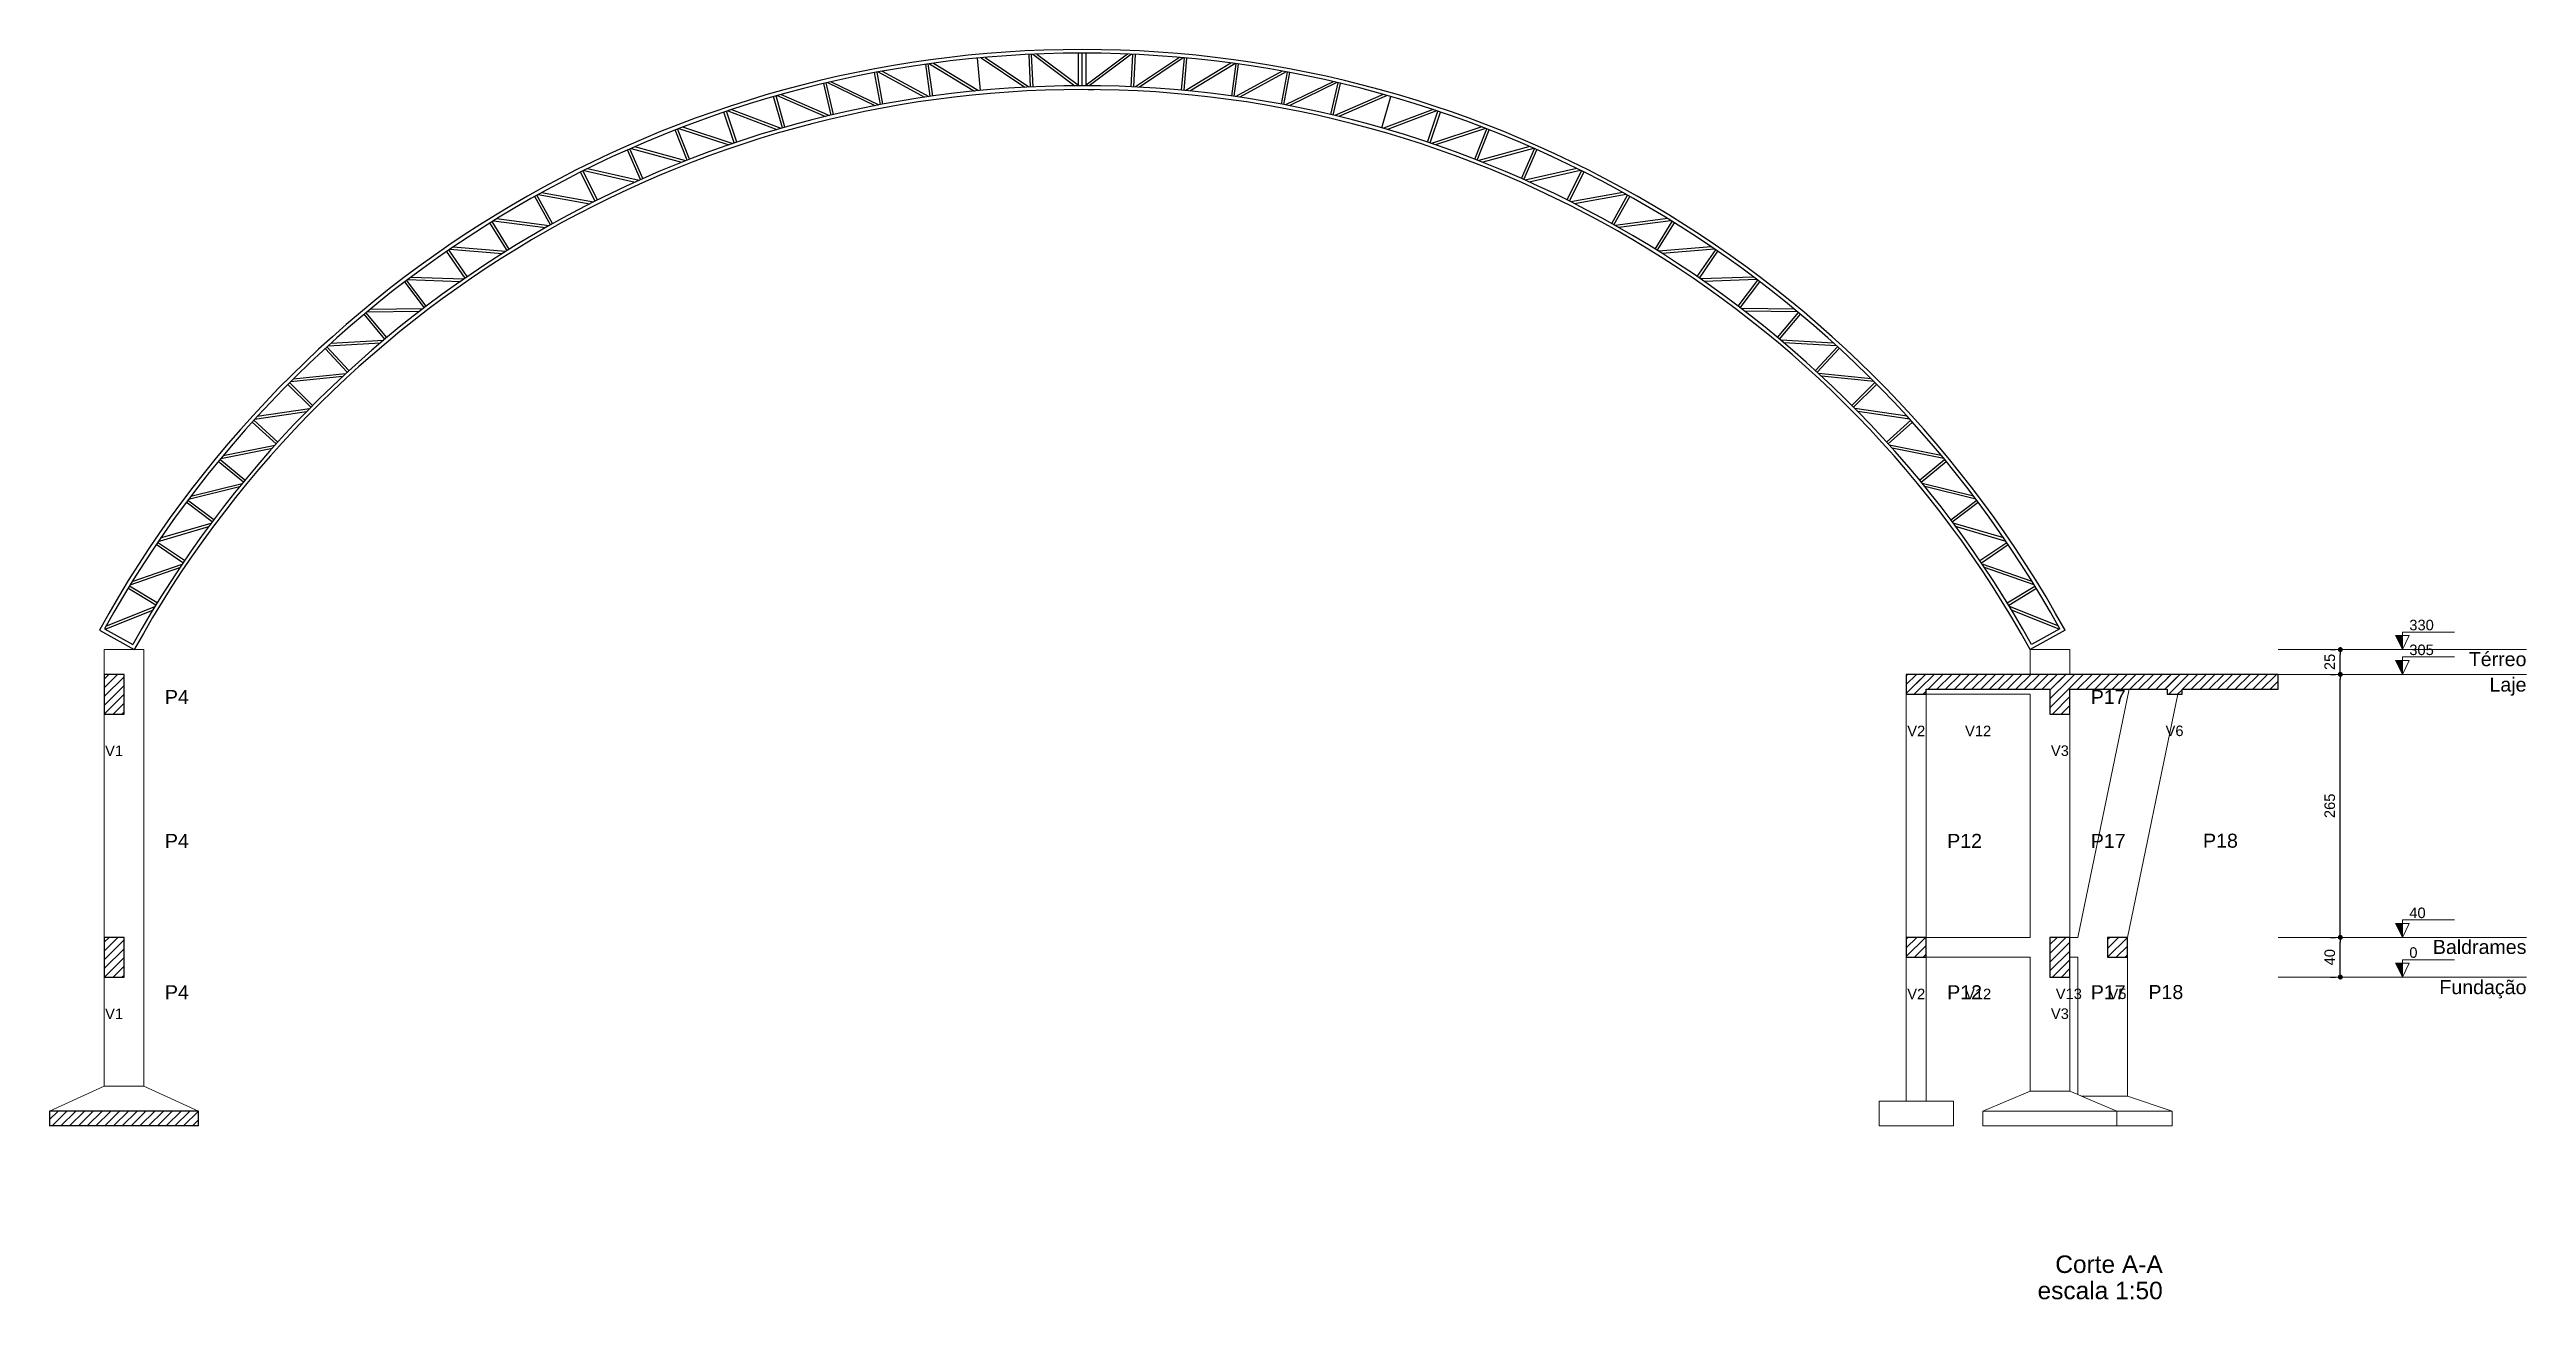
# Model space of a CAD drawing. Header units: millimetres. Extents: x 180 to 11148, y -1598 to 1045.
# Drawn here: x 3250.08 to 3299.98, y 25.15 to 50.34 of the extents above; entities that cross this region are included whole.
import ezdxf

# ---------------------------------------------------------------- set-up
doc = ezdxf.new("R2010")
doc.units = ezdxf.units.MM
doc.header["$MEASUREMENT"] = 0
for name, color, linetype, lineweight in [('FO-Cotas', 5, 'Continuous', 5), ('FO-Elementos cortados', 4, 'Continuous', 30), ('FO-Elementos em vista', 7, 'Continuous', 5), ('FO-Hachuras', 1, 'Continuous', 20), ('FO-Indicações', 7, 'Continuous', 5), ('FO-Níveis', 9, 'Continuous', 5), ('FO-Textos das vigas', 7, 'Continuous', 5), ('FO-Textos dos pilares', 7, 'Continuous', 5), ('FO-Títulos', 1, 'Continuous', 20)]:
    doc.layers.add(name, color=color, linetype=linetype, lineweight=lineweight)
doc.layers.add('PDF11_Geometry', color=7, linetype='Continuous')
doc.styles.add('Arial', font='arial.ttf')
doc.dimstyles.new('UM_50.000000', dxfattribs={"dimtxt": 0.18, "dimasz": 0.1, "dimexe": 0.1, "dimexo": 0.2, "dimgap": 0, "dimtad": 1, "dimtih": 1, "dimtoh": 1, "dimdec": 1, "dimlfac": 50, "dimzin": 0, "dimdsep": 46, "dimtxsty": 'Standard', "dimcen": 0.09, "dimdle": 0.1, "dimadec": 1, "dimazin": 2, "dimtfac": 1, "dimtdec": 4, "dimtofl": 0, "dimtmove": 0, "dimatfit": 3, "dimfxl": 1, "dimtolj": 1, "dimarcsym": 0})
pattern_1 = [(45, (3246.05826, 31.65117), (-0.08838835, 0.08838835), [])]

msp = doc.modelspace()

# ---------------------------------------------------------------- texts
at = {"layer": 'FO-Indicações', "char_height": 0.2118, "attachment_point": 7, "line_spacing_factor": 0.798, "style": 'Arial'}
for s, insert, width in [('330', (3297.6159, 38.6362), 0.983149), ('305', (3297.6159, 38.1362), 0.983149), ('40', (3297.6159, 32.8362), 0.655432), ('0', (3297.6159, 32.0362), 0.327716)]:
    msp.add_mtext(s, dxfattribs=dict(at, insert=insert, width=width))
at = {"layer": 'FO-Indicações', "linetype": 'Continuous', "char_height": 0.2824, "attachment_point": 9, "line_spacing_factor": 0.798, "style": 'Arial'}
for s, insert, width in [('Térreo', (3299.9759, 37.9123), 2.320151), ('Laje', (3299.9763, 37.3192), 1.489052), ('Baldrames', (3299.9759, 32.1123), 3.774574), ('Fundação', (3299.9763, 31.2192), 3.509084)]:
    msp.add_mtext(s, dxfattribs=dict(at, insert=insert, width=width))
at = {"layer": 'FO-Textos das vigas', "char_height": 0.2118, "attachment_point": 8, "line_spacing_factor": 0.798, "style": 'Arial'}
for s, insert, width in [('V2', (3287.6831, 36.504), 0.721551), ('V12', (3288.9298, 36.504), 1.049267), ('V6', (3292.8871, 36.504), 0.721551), ('V1', (3251.3791, 36.104), 0.721551), ('V3', (3290.5765, 36.104), 0.721551), ('V1', (3251.3791, 30.804), 0.721551), ('V2', (3287.6831, 31.204), 0.721551), ('V12', (3288.9298, 31.204), 1.049267), ('V3', (3290.5765, 30.804), 0.721551), ('V13', (3290.7569, 31.204), 1.049267), ('V5', (3291.7373, 31.204), 0.721551)]:
    msp.add_mtext(s, dxfattribs=dict(at, insert=insert, width=width))
at = {"layer": 'FO-Textos dos pilares', "char_height": 0.2824, "attachment_point": 7, "line_spacing_factor": 0.798, "style": 'Arial'}
for s, insert, width in [('P4', (3252.4027, 37.154), 0.965768), ('P17', (3291.2001, 37.154), 1.404403), ('P4', (3252.4027, 34.254), 0.965768), ('P12', (3288.3067, 34.254), 1.404403), ('P17', (3291.2001, 34.254), 1.404403), ('P18', (3293.4607, 34.254), 1.404403), ('P4', (3252.4027, 31.204), 0.965768), ('P12', (3288.3067, 31.204), 1.404403), ('P17', (3291.2001, 31.204), 1.404403), ('P18', (3292.3609, 31.204), 1.404403)]:
    msp.add_mtext(s, dxfattribs=dict(at, insert=insert, width=width))
at = {"layer": 'FO-Títulos', "linetype": 'Continuous', "char_height": 0.353, "attachment_point": 9, "line_spacing_factor": 0.798, "style": 'Arial'}
for s, insert, width in [('Corte A-A', (3292.6489, 25.6829), 4.338591), ('escala 1:50', (3292.6489, 25.1534), 5.061689)]:
    msp.add_mtext(s, dxfattribs=dict(at, insert=insert, width=width))

# ---------------------------------------------------------------- blocks, each defined once
blk = doc.blocks.new('_Dot')
at = {"color": 0, "linetype": 'ByBlock', "lineweight": -2}
blk.add_line((-0.5, 0), (-1, 0), dxfattribs=at)
at = {"color": 0, "linetype": 'ByBlock', "const_width": 0.5}
blk.add_lwpolyline([(-0.25, 0, 1), (0.25, 0, 1)], format="xyb", close=True, dxfattribs=at)
blk = doc.blocks.new('*D841')
at = {"layer": 'Defpoints', "color": 0, "linetype": 'Continuous', "transparency": 16777216}
for p in [(3296.226, 32.451), (3296.226, 32.451), (3296.226, 31.651)]:
    blk.add_point(p, dxfattribs=at)
at = {"layer": 'FO-Cotas', "color": 0, "linetype": 'Continuous', "lineweight": -2, "transparency": 16777216}
for p, q in [((3296.026, 32.451), (3296.126, 32.451)), ((3296.226, 31.751), (3296.226, 32.351)), ((3296.026, 31.651), (3296.126, 31.651))]:
    blk.add_line(p, q, dxfattribs=at)
at = {"layer": 'FO-Cotas', "color": 0, "linetype": 'Continuous', "lineweight": -2, "transparency": 16777216, "xscale": 0.1000000014901161, "yscale": 0.1000000014901161, "zscale": 0.1000000014901161}
for p, rotation in [((3296.226, 32.451), 90), ((3296.226, 31.651), 270)]:
    blk.add_blockref('_Dot', p, dxfattribs=dict(at, rotation=rotation))
at = {"layer": 'FO-Cotas', "linetype": 'Continuous', "transparency": 16777216, "insert": (3296.014, 32.051), "char_height": 0.2118, "attachment_point": 5, "rotation": 90, "style": 'Arial'}
blk.add_mtext('\\A1;40', dxfattribs=at)
blk = doc.blocks.new('*D842')
at = {"layer": 'Defpoints', "color": 0, "linetype": 'Continuous', "transparency": 16777216}
for p in [(3296.226, 37.751), (3296.226, 37.751), (3296.226, 32.451)]:
    blk.add_point(p, dxfattribs=at)
at = {"layer": 'FO-Cotas', "color": 0, "linetype": 'Continuous', "lineweight": -2, "transparency": 16777216}
for p, q in [((3296.026, 37.751), (3296.126, 37.751)), ((3296.226, 32.551), (3296.226, 37.651)), ((3296.026, 32.451), (3296.126, 32.451))]:
    blk.add_line(p, q, dxfattribs=at)
at = {"layer": 'FO-Cotas', "color": 0, "linetype": 'Continuous', "lineweight": -2, "transparency": 16777216, "xscale": 0.1000000014901161, "yscale": 0.1000000014901161, "zscale": 0.1000000014901161}
for p, rotation in [((3296.226, 37.751), 90), ((3296.226, 32.451), 270)]:
    blk.add_blockref('_Dot', p, dxfattribs=dict(at, rotation=rotation))
at = {"layer": 'FO-Cotas', "linetype": 'Continuous', "transparency": 16777216, "insert": (3296.014, 35.101), "char_height": 0.2118, "attachment_point": 5, "rotation": 90, "style": 'Arial'}
blk.add_mtext('\\A1;265', dxfattribs=at)
blk = doc.blocks.new('*D843')
at = {"layer": 'Defpoints', "color": 0, "linetype": 'Continuous', "transparency": 16777216}
for p in [(3296.226, 38.251), (3296.226, 38.251), (3296.226, 37.751)]:
    blk.add_point(p, dxfattribs=at)
at = {"layer": 'FO-Cotas', "color": 0, "linetype": 'Continuous', "lineweight": -2, "transparency": 16777216}
for p, q in [((3296.026, 38.251), (3296.126, 38.251)), ((3296.226, 37.851), (3296.226, 38.151)), ((3296.026, 37.751), (3296.126, 37.751))]:
    blk.add_line(p, q, dxfattribs=at)
at = {"layer": 'FO-Cotas', "color": 0, "linetype": 'Continuous', "lineweight": -2, "transparency": 16777216, "xscale": 0.1000000014901161, "yscale": 0.1000000014901161, "zscale": 0.1000000014901161}
for p, rotation in [((3296.226, 38.251), 90), ((3296.226, 37.751), 270)]:
    blk.add_blockref('_Dot', p, dxfattribs=dict(at, rotation=rotation))
at = {"layer": 'FO-Cotas', "linetype": 'Continuous', "transparency": 16777216, "insert": (3296.014, 38.001), "char_height": 0.2118, "attachment_point": 5, "rotation": 90, "style": 'Arial'}
blk.add_mtext('\\A1;25', dxfattribs=at)

# ---------------------------------------------------------------- dimensions: what is measured, and where the dimension line sits
at = {"layer": 'FO-Cotas', "linetype": 'Continuous'}
for base, p1, p2, picture, middle in [((3296.2259, 38.2512), (3296.2259, 37.7512), (3296.2259, 38.2512), '*D843', (3296.0141, 38.0012)), ((3296.2259, 37.7512), (3296.2259, 32.4512), (3296.2259, 37.7512), '*D842', (3296.0141, 35.1012)), ((3296.2259, 32.4512), (3296.2259, 31.6512), (3296.2259, 32.4512), '*D841', (3296.0141, 32.0512))]:
    dim = msp.add_linear_dim(base=base, p1=p1, p2=p2, angle=90, dimstyle='UM_50.000000', override={"dimtxt": 0.2118, "dimasz": 0.1, "dimexe": 0.1, "dimexo": 0.2, "dimtad": 1, "dimtih": 0, "dimtoh": 0, "dimdec": 1, "dimlfac": 50, "dimzin": 8, "dimtxsty": 'Arial', "dimblk": 'Dot', "dimblk1": 'Dot', "dimblk2": 'Dot', "dimsah": 1, "dimdle": 0.1, "dimse1": 0, "dimse2": 0, "dimclrt": 256, "dimadec": 1, "dimazin": 3, "dimtmove": 2, "dimldrblk": 'Dot'}, dxfattribs=at)
    dim.commit()
    dim.dimension.update_dxf_attribs({"geometry": picture, "text_midpoint": middle, "dimtype": 160, "text_rotation": 90})

# ---------------------------------------------------------------- hatches: boundary and pattern name
at = {"layer": 'FO-Hachuras', "linetype": 'Continuous'}
h = msp.add_hatch(dxfattribs=at)
h.set_pattern_fill('ANSI31', color=256, style=0)
h.set_pattern_definition(pattern_1)
h.paths.add_polyline_path([(3251.1791, 36.9512), (3251.5791, 36.9512), (3251.5791, 37.7512), (3251.1791, 37.7512), (3251.1791, 36.9512)])
h = msp.add_hatch(dxfattribs=at)
h.set_pattern_fill('ANSI31', color=256, style=0)
h.set_pattern_definition(pattern_1)
h.paths.add_polyline_path([(3287.4831, 37.3512), (3287.8831, 37.3512), (3287.8831, 37.7512), (3287.4831, 37.7512), (3287.4831, 37.3512)])
h = msp.add_hatch(dxfattribs=at)
h.set_pattern_fill('ANSI31', color=256, style=0)
h.set_pattern_definition(pattern_1)
h.paths.add_polyline_path([(3287.6831, 37.4512), (3290.5765, 37.4512), (3290.5765, 37.7512), (3287.6831, 37.7512), (3287.6831, 37.4512)])
h = msp.add_hatch(dxfattribs=at)
h.set_pattern_fill('ANSI31', color=256, style=0)
h.set_pattern_definition(pattern_1)
h.paths.add_polyline_path([(3290.3765, 36.9512), (3290.7765, 36.9512), (3290.7765, 37.7512), (3290.3765, 37.7512), (3290.3765, 36.9512)])
h = msp.add_hatch(dxfattribs=at)
h.set_pattern_fill('ANSI31', color=256, style=0)
h.set_pattern_definition(pattern_1)
h.paths.add_polyline_path([(3290.5765, 37.4512), (3292.8871, 37.4512), (3292.8871, 37.7512), (3290.5765, 37.7512), (3290.5765, 37.4512)])
h = msp.add_hatch(dxfattribs=at)
h.set_pattern_fill('ANSI31', color=256, style=0)
h.set_pattern_definition(pattern_1)
h.paths.add_polyline_path([(3292.7371, 37.3512), (3293.0371, 37.3512), (3293.0371, 37.7512), (3292.7371, 37.7512), (3292.7371, 37.3512)])
h = msp.add_hatch(dxfattribs=at)
h.set_pattern_fill('ANSI31', color=256, style=0)
h.set_pattern_definition(pattern_1)
h.paths.add_polyline_path([(3292.8871, 37.4512), (3294.9759, 37.4512), (3294.9759, 37.7512), (3292.8871, 37.7512), (3292.8871, 37.4512)])
h = msp.add_hatch(dxfattribs=at)
h.set_pattern_fill('ANSI31', color=256, style=0)
h.set_pattern_definition(pattern_1)
h.paths.add_polyline_path([(3251.1791, 31.6512), (3251.5791, 31.6512), (3251.5791, 32.4512), (3251.1791, 32.4512), (3251.1791, 31.6512)])
h = msp.add_hatch(dxfattribs=at)
h.set_pattern_fill('ANSI31', color=256, style=0)
h.set_pattern_definition(pattern_1)
h.paths.add_polyline_path([(3287.4831, 32.0512), (3287.8831, 32.0512), (3287.8831, 32.4512), (3287.4831, 32.4512), (3287.4831, 32.0512)])
h = msp.add_hatch(dxfattribs=at)
h.set_pattern_fill('ANSI31', color=256, style=0)
h.set_pattern_definition(pattern_1)
h.paths.add_polyline_path([(3290.3765, 31.6512), (3290.7765, 31.6512), (3290.7765, 32.4512), (3290.3765, 32.4512), (3290.3765, 31.6512)])
h = msp.add_hatch(dxfattribs=at)
h.set_pattern_fill('ANSI31', color=256, style=0)
h.set_pattern_definition(pattern_1)
h.paths.add_polyline_path([(3291.5373, 32.0512), (3291.9373, 32.0512), (3291.9373, 32.4512), (3291.5373, 32.4512), (3291.5373, 32.0512)])
h = msp.add_hatch(dxfattribs=at)
h.set_pattern_fill('ANSI31', color=256, style=0)
h.set_pattern_definition(pattern_1)
h.paths.add_polyline_path([(3250.0791, 28.6512), (3253.0791, 28.6512), (3253.0791, 28.9512), (3250.0791, 28.9512), (3250.0791, 28.6512)])
at = {"layer": 'FO-Indicações', "linetype": 'Continuous'}
for points in [[(3297.4759, 38.2512), (3297.4759, 38.5312), (3297.3359, 38.5312), (3297.4759, 38.2512)], [(3297.4759, 37.7512), (3297.4759, 38.0312), (3297.3359, 38.0312), (3297.4759, 37.7512)], [(3297.4759, 32.4512), (3297.4759, 32.7312), (3297.3359, 32.7312), (3297.4759, 32.4512)], [(3297.4759, 31.6512), (3297.4759, 31.9312), (3297.3359, 31.9312), (3297.4759, 31.6512)]]:
    msp.add_hatch(color=256, dxfattribs=at).paths.add_polyline_path(points)

# ---------------------------------------------------------------- linework, layer by layer
at = {"layer": 'FO-Elementos cortados'}
for p, q in [((3251.5791, 37.7512), (3251.1791, 37.7512)), ((3251.1791, 37.7512), (3251.1791, 36.9512)), ((3251.5791, 36.9512), (3251.5791, 37.7512)), ((3287.4831, 37.7512), (3287.4831, 37.3512)), ((3287.6831, 37.7512), (3287.4831, 37.7512)), ((3287.8831, 37.7512), (3287.6831, 37.7512)), ((3289.9765, 37.7512), (3287.8831, 37.7512)), ((3287.8831, 37.3512), (3287.8831, 37.4512)), ((3287.8831, 37.4512), (3289.9765, 37.4512)), ((3290.3765, 37.7512), (3289.9765, 37.7512)), ((3289.9765, 37.4512), (3290.3765, 37.4512)), ((3290.5765, 37.7512), (3290.3765, 37.7512)), ((3290.3765, 37.4512), (3290.3765, 36.9512)), ((3290.7765, 37.7512), (3290.5765, 37.7512)), ((3292.0371, 37.7512), (3290.7765, 37.7512)), ((3290.7765, 36.9512), (3290.7765, 37.4512)), ((3290.7765, 37.4512), (3291.9748, 37.4512)), ((3291.9748, 37.4512), (3292.0371, 37.4512)), ((3292.7371, 37.7512), (3292.0371, 37.7512)), ((3292.0371, 37.4512), (3292.7371, 37.4512)), ((3292.8871, 37.7512), (3292.7371, 37.7512)), ((3292.7371, 37.4512), (3292.7371, 37.3512)), ((3293.0371, 37.7512), (3292.8871, 37.7512)), ((3294.9759, 37.7512), (3293.0371, 37.7512)), ((3293.0371, 37.3512), (3293.0371, 37.4512)), ((3293.0371, 37.4512), (3294.9759, 37.4512)), ((3294.9759, 37.4512), (3294.9759, 37.7512)), ((3251.1791, 36.9512), (3251.5791, 36.9512)), ((3287.4831, 37.3512), (3287.8831, 37.3512)), ((3290.3765, 36.9512), (3290.7765, 36.9512)), ((3292.7371, 37.3512), (3292.9541, 37.3512)), ((3292.9541, 37.3512), (3293.0371, 37.3512)), ((3251.5791, 32.4512), (3251.1791, 32.4512)), ((3251.1791, 32.4512), (3251.1791, 31.6512)), ((3251.5791, 31.6512), (3251.5791, 32.4512)), ((3287.8831, 32.4512), (3287.4831, 32.4512)), ((3287.4831, 32.4512), (3287.4831, 32.0512)), ((3287.8831, 32.0512), (3287.8831, 32.4512)), ((3290.3765, 32.4512), (3290.3765, 31.6512)), ((3290.5765, 32.4512), (3290.3765, 32.4512)), ((3290.7765, 32.4512), (3290.5765, 32.4512)), ((3290.7765, 32.0512), (3290.7765, 32.4512)), ((3291.9373, 32.4512), (3291.5373, 32.4512)), ((3291.5373, 32.4512), (3291.5373, 32.0512)), ((3291.9373, 32.0512), (3291.9373, 32.4512)), ((3287.4831, 32.0512), (3287.8831, 32.0512)), ((3290.7765, 31.6512), (3290.7765, 32.0512)), ((3291.5373, 32.0512), (3291.9373, 32.0512)), ((3251.1791, 31.6512), (3251.5791, 31.6512)), ((3290.3765, 31.6512), (3290.7765, 31.6512)), ((3250.0791, 28.9512), (3250.0791, 28.6512)), ((3251.1791, 28.9512), (3250.0791, 28.9512)), ((3251.9791, 28.9512), (3251.1791, 28.9512)), ((3253.0791, 28.9512), (3251.9791, 28.9512)), ((3253.0791, 28.6512), (3253.0791, 28.9512)), ((3251.1791, 28.6512), (3250.0791, 28.6512)), ((3251.9791, 28.6512), (3251.1791, 28.6512)), ((3253.0791, 28.6512), (3251.9791, 28.6512))]:
    msp.add_line(p, q, dxfattribs=at)
at = {"layer": 'FO-Elementos em vista'}
for p, q in [((3251.9791, 38.2512), (3251.1791, 38.2512)), ((3251.1791, 38.2512), (3251.1791, 37.7512)), ((3251.9791, 37.7512), (3251.9791, 38.2512)), ((3290.7765, 38.2512), (3289.9765, 38.2512)), ((3289.9765, 38.2512), (3289.9765, 37.7512)), ((3290.7765, 37.7512), (3290.7765, 38.2512)), ((3251.9791, 32.4512), (3251.9791, 37.7512)), ((3291.9748, 37.4512), (3290.9373, 32.4512)), ((3251.1791, 36.9512), (3251.1791, 32.4512)), ((3287.4831, 37.3512), (3287.4831, 32.4512)), ((3287.8831, 32.4512), (3287.8831, 37.3512)), ((3287.8831, 37.3512), (3289.9765, 37.3512)), ((3289.9765, 37.3512), (3289.9765, 32.4512)), ((3290.7765, 32.4512), (3290.7765, 36.9512)), ((3291.9373, 32.4512), (3292.9541, 37.3512)), ((3251.9791, 31.6512), (3251.9791, 32.4512)), ((3289.9765, 32.4512), (3287.8831, 32.4512)), ((3290.9373, 32.4512), (3290.7765, 32.4512)), ((3287.4831, 32.0512), (3287.4831, 31.6512)), ((3287.8831, 31.6512), (3287.8831, 32.0512)), ((3287.8831, 32.0512), (3289.9765, 32.0512)), ((3289.9765, 32.0512), (3289.9765, 31.6512)), ((3290.7765, 32.0512), (3290.9373, 32.0512)), ((3290.9373, 32.0512), (3290.9373, 31.6512)), ((3291.9373, 31.6512), (3291.9373, 32.0512)), ((3251.1791, 31.6512), (3251.1791, 29.4512)), ((3251.9791, 29.4512), (3251.9791, 31.6512)), ((3287.4831, 31.6512), (3287.4831, 29.1512)), ((3287.8831, 29.1512), (3287.8831, 31.6512)), ((3289.9765, 31.6512), (3289.9765, 29.3512)), ((3290.7765, 29.3512), (3290.7765, 31.6512)), ((3290.9373, 31.6512), (3290.9373, 29.2835)), ((3291.9373, 29.2512), (3291.9373, 31.6512)), ((3251.1791, 29.4512), (3250.0791, 28.9512)), ((3251.9791, 29.4512), (3251.1791, 29.4512)), ((3253.0791, 28.9512), (3251.9791, 29.4512)), ((3286.9331, 29.1512), (3286.9331, 28.6512)), ((3287.4831, 29.1512), (3286.9331, 29.1512)), ((3287.8831, 29.1512), (3287.4831, 29.1512)), ((3288.4331, 29.1512), (3287.8831, 29.1512)), ((3288.4331, 28.6512), (3288.4331, 29.1512)), ((3289.9765, 29.3512), (3289.0265, 28.9512)), ((3289.0265, 28.9512), (3289.0265, 28.6512)), ((3289.9765, 28.9512), (3289.0265, 28.9512)), ((3290.7765, 29.3512), (3289.9765, 29.3512)), ((3290.0373, 28.9512), (3289.9765, 28.9512)), ((3290.7765, 28.9512), (3290.0373, 28.9512)), ((3290.9373, 29.2835), (3290.7765, 29.3512)), ((3290.9373, 28.9512), (3290.7765, 28.9512)), ((3291.014, 29.2512), (3290.9373, 29.2835)), ((3291.7265, 28.9512), (3290.9373, 28.9512)), ((3291.9373, 29.2512), (3291.014, 29.2512)), ((3291.7265, 28.9512), (3291.014, 29.2512)), ((3291.9373, 28.9512), (3291.7265, 28.9512)), ((3291.7265, 28.6512), (3291.7265, 28.9512)), ((3292.8373, 28.9512), (3291.9373, 29.2512)), ((3292.8373, 28.9512), (3291.9373, 28.9512)), ((3292.8373, 28.6512), (3292.8373, 28.9512)), ((3287.4831, 28.6512), (3286.9331, 28.6512)), ((3287.8831, 28.6512), (3287.4831, 28.6512)), ((3288.4331, 28.6512), (3287.8831, 28.6512)), ((3289.9765, 28.6512), (3289.0265, 28.6512)), ((3290.0373, 28.6512), (3289.9765, 28.6512)), ((3290.7765, 28.6512), (3290.0373, 28.6512)), ((3290.9373, 28.6512), (3290.7765, 28.6512)), ((3291.7265, 28.6512), (3290.9373, 28.6512)), ((3291.9373, 28.6512), (3291.7265, 28.6512)), ((3292.8373, 28.6512), (3291.9373, 28.6512))]:
    msp.add_line(p, q, dxfattribs=at)
at = {"layer": 'FO-Indicações'}
for points in [[(3297.4759, 38.2512), (3297.6159, 38.5312), (3297.3359, 38.5312), (3297.4759, 38.2512), (3297.4759, 38.6012), (3298.5259, 38.6012)], [(3297.4759, 37.7512), (3297.6159, 38.0312), (3297.3359, 38.0312), (3297.4759, 37.7512), (3297.4759, 38.1012), (3298.5259, 38.1012)], [(3297.4759, 32.4512), (3297.6159, 32.7312), (3297.3359, 32.7312), (3297.4759, 32.4512), (3297.4759, 32.8012), (3298.5259, 32.8012)], [(3297.4759, 31.6512), (3297.6159, 31.9312), (3297.3359, 31.9312), (3297.4759, 31.6512), (3297.4759, 32.0012), (3298.5259, 32.0012)]]:
    msp.add_lwpolyline(points, dxfattribs=at)
at = {"layer": 'FO-Níveis', "linetype": 'Continuous'}
for p, q in [((3294.9759, 38.2512), (3299.9759, 38.2512)), ((3294.9759, 37.7512), (3299.9759, 37.7512)), ((3294.9759, 32.4512), (3299.9759, 32.4512))]:
    msp.add_line(p, q, dxfattribs=at)
at = {"layer": 'FO-Níveis'}
msp.add_line((3294.9759, 31.6512), (3299.9759, 31.6512), dxfattribs=at)
at = {"layer": 'PDF11_Geometry', "color": 32, "lineweight": -3, "true_color": 0xdd6d00}
for points in [[(3266.8552, 49.9077), (3267.7893, 49.3959)], [(3267.8192, 49.4002), (3267.7296, 50.0485)], [(3267.8703, 49.4045), (3267.7808, 50.0528)], [(3267.8064, 50.057), (3268.7106, 49.5068)], [(3267.8874, 50.0698), (3268.7959, 49.5154)], [(3268.83, 49.5196), (3268.7703, 50.1679)], [(3268.847, 50.1764), (3269.7257, 49.5836)], [(3268.9238, 50.185), (3269.8067, 49.5879)], [(3269.8408, 49.5879), (3269.811, 50.2447)], [(3269.892, 49.5921), (3269.8621, 50.2447)], [(3269.8877, 50.249), (3270.7365, 49.6135)], [(3269.9688, 50.249), (3270.8047, 49.6262)], [(3271.7942, 50.249), (3270.9583, 49.6262)], [(3271.8753, 50.249), (3271.0223, 49.6135)], [(3271.871, 49.5921), (3271.9009, 50.2447)], [(3271.9222, 49.5879), (3271.9521, 50.2447)], [(3272.8392, 50.185), (3271.9563, 49.5879)], [(3272.916, 50.1764), (3272.0374, 49.5836)], [(3272.8819, 49.5239), (3272.9458, 50.1764)], [(3272.933, 49.5196), (3272.9927, 50.1679)], [(3273.8756, 50.0698), (3272.9672, 49.5154)], [(3273.9567, 50.057), (3273.0525, 49.5068)], [(3273.8927, 49.4045), (3273.9823, 50.0528)], [(3273.9439, 49.4002), (3274.0334, 50.0485)], [(3274.9078, 49.9077), (3273.9737, 49.3959)], [(3264.8933, 48.7775), (3264.7141, 49.4087)], [(3264.7397, 49.4173), (3265.7122, 48.995)], [(3264.8165, 49.4386), (3265.7932, 49.0121)], [(3265.8273, 49.0206), (3265.6781, 49.6604)], [(3265.8743, 49.0334), (3265.725, 49.6689)], [(3265.7506, 49.6774), (3266.7017, 49.2125)], [(3265.8273, 49.6945), (3266.787, 49.2253)], [(3266.8211, 49.2339), (3266.6974, 49.8779)], [(3266.868, 49.2424), (3266.7486, 49.8864)], [(3266.7742, 49.8907), (3267.704, 49.3831)], [(3274.9888, 49.8907), (3274.059, 49.3831)], [(3274.895, 49.2424), (3275.0144, 49.8864)], [(3274.9419, 49.2339), (3275.0656, 49.8779)], [(3275.9357, 49.6945), (3274.976, 49.2253)], [(3276.0125, 49.6774), (3275.0613, 49.2125)], [(3275.8888, 49.0334), (3276.038, 49.6689)], [(3275.9357, 49.0206), (3276.085, 49.6604)], [(3276.9465, 49.4386), (3275.9698, 49.0121)], [(3277.0233, 49.4173), (3276.0508, 48.995)], [(3263.8739, 48.4619), (3263.6649, 49.0803)], [(3263.9251, 48.4789), (3263.7161, 49.0974)], [(3263.7417, 49.1059), (3264.7312, 48.7306)], [(3263.8142, 49.1315), (3264.8122, 48.7562)], [(3264.8464, 48.7647), (3264.663, 49.3959)], [(3276.9167, 48.7647), (3277.1001, 49.3959)], [(3277.9488, 49.1315), (3276.9508, 48.7562)], [(3278.0213, 49.1059), (3277.0318, 48.7306)], [(3277.8379, 48.4789), (3278.0469, 49.0974)], [(3277.8891, 48.4619), (3278.0981, 49.0803)], [(3262.9228, 48.1121), (3262.6839, 48.7263)], [(3262.9697, 48.1335), (3262.7309, 48.7434)], [(3262.7565, 48.7519), (3263.763, 48.4235)], [(3262.8332, 48.7818), (3263.8441, 48.4491)], [(3278.9298, 48.7818), (3277.919, 48.4491)], [(3279.0066, 48.7519), (3278, 48.4235)], [(3278.7933, 48.1335), (3279.0322, 48.7434)], [(3278.8402, 48.1121), (3279.0791, 48.7263)], [(3260.8457, 47.9074), (3261.8778, 47.6728)], [(3260.9139, 47.9458), (3261.9546, 47.7112)], [(3261.9845, 47.724), (3261.72, 48.3211)], [(3262.0314, 47.7453), (3261.7669, 48.3424)], [(3261.7925, 48.351), (3262.8119, 48.0695)], [(3261.865, 48.3851), (3262.8887, 48.1036)], [(3279.898, 48.3851), (3278.8744, 48.1036)], [(3279.9705, 48.351), (3278.9511, 48.0695)], [(3279.7316, 47.7453), (3279.9961, 48.3424)], [(3279.7786, 47.724), (3280.043, 48.3211)], [(3280.8491, 47.9458), (3279.8084, 47.7112)], [(3280.9173, 47.9074), (3279.8852, 47.6728)], [(3260.2144, 46.8369), (3259.8946, 47.4084)], [(3259.9201, 47.4212), (3260.9608, 47.2335)], [(3259.9884, 47.4596), (3261.0376, 47.2719)], [(3261.0675, 47.289), (3260.7732, 47.8733)], [(3261.1144, 47.3103), (3260.8201, 47.8989)], [(3280.6486, 47.3103), (3280.9429, 47.8989)], [(3280.6956, 47.289), (3280.9899, 47.8733)], [(3281.7746, 47.4596), (3280.7254, 47.2719)], [(3281.8429, 47.4212), (3280.8022, 47.2335)], [(3281.5486, 46.8369), (3281.8685, 47.4084)], [(3259.0842, 46.935), (3260.1419, 46.7942)], [(3260.1718, 46.8113), (3259.8519, 47.3828)], [(3281.5912, 46.8113), (3281.9111, 47.3828)], [(3282.6788, 46.935), (3281.6211, 46.7942)], [(3259.2974, 46.2952), (3258.952, 46.8497)], [(3259.3401, 46.3208), (3258.9946, 46.8752)], [(3259.0202, 46.8923), (3260.0694, 46.7558)], [(3282.7428, 46.8923), (3281.6936, 46.7558)], [(3282.4229, 46.3208), (3282.7684, 46.8752)], [(3282.4656, 46.2952), (3282.8111, 46.8497)], [(3258.4487, 45.7365), (3258.0776, 46.2781)], [(3258.4913, 45.7663), (3258.1203, 46.3037)], [(3258.1416, 46.3208), (3259.1993, 46.2312)], [(3258.2098, 46.3634), (3259.2676, 46.2781)], [(3283.5532, 46.3634), (3282.4954, 46.2781)], [(3283.6214, 46.3208), (3282.5637, 46.2312)], [(3283.2717, 45.7663), (3283.6428, 46.3037)], [(3283.3143, 45.7365), (3283.6854, 46.2781)], [(3257.6298, 45.1393), (3257.2331, 45.6639)], [(3257.6682, 45.1692), (3257.2715, 45.6938)], [(3257.2928, 45.7109), (3258.3548, 45.6682)], [(3257.3568, 45.7578), (3258.4231, 45.7194)], [(3284.4062, 45.7578), (3283.3399, 45.7194)], [(3284.4702, 45.7109), (3283.4082, 45.6682)], [(3284.0949, 45.1692), (3284.4915, 45.6938)], [(3284.1332, 45.1393), (3284.5299, 45.6639)], [(3256.8365, 44.5081), (3256.4142, 45.0114)], [(3256.8748, 44.538), (3256.4526, 45.0412)], [(3256.4739, 45.0583), (3257.5359, 45.0711)], [(3256.5379, 45.1095), (3257.5999, 45.1223)], [(3285.2251, 45.1095), (3284.1631, 45.1223)], [(3285.2891, 45.0583), (3284.2271, 45.0711)], [(3284.8882, 44.538), (3285.3104, 45.0412)], [(3284.9266, 44.5081), (3285.3488, 45.0114)], [(3255.6891, 44.3716), (3256.7469, 44.4313)], [(3255.7446, 44.4271), (3256.8109, 44.4868)], [(3286.0184, 44.4271), (3284.9522, 44.4868)], [(3286.0739, 44.3716), (3285.0161, 44.4313)], [(3256.073, 43.8385), (3255.6294, 44.3204)], [(3256.1114, 43.8726), (3255.6678, 44.3546)], [(3285.6516, 43.8726), (3286.0952, 44.3546)], [(3285.69, 43.8385), (3286.1336, 44.3204)], [(3255.3437, 43.1347), (3254.8788, 43.5954)], [(3255.3778, 43.1689), (3254.9129, 43.6295)], [(3254.93, 43.6508), (3255.9877, 43.7574)], [(3254.9897, 43.7063), (3256.0474, 43.8129)], [(3286.7734, 43.7063), (3285.7156, 43.8129)], [(3286.8331, 43.6508), (3285.7753, 43.7574)], [(3286.3852, 43.1689), (3286.8501, 43.6295)], [(3286.4194, 43.1347), (3286.8843, 43.5954)], [(3254.2091, 42.8916), (3255.2584, 43.0494)], [(3254.2646, 42.9513), (3255.3181, 43.1091)], [(3287.4984, 42.9513), (3286.4449, 43.1091)], [(3287.5539, 42.8916), (3286.5047, 43.0494)], [(3254.6442, 42.3969), (3254.158, 42.8362)], [(3254.6783, 42.431), (3254.1921, 42.8703)], [(3287.0847, 42.431), (3287.5709, 42.8703)], [(3287.1188, 42.3969), (3287.6051, 42.8362)], [(3253.9831, 41.6249), (3253.4755, 42.0429)], [(3254.013, 41.6633), (3253.5097, 42.0812)], [(3253.5267, 42.1026), (3254.5674, 42.3073)], [(3253.5779, 42.1623), (3254.6229, 42.3713)], [(3288.1851, 42.1623), (3287.1402, 42.3713)], [(3288.2363, 42.1026), (3287.1956, 42.3073)], [(3287.7501, 41.6633), (3288.2534, 42.0812)], [(3287.7799, 41.6249), (3288.2875, 42.0429)], [(3252.8784, 41.2794), (3253.9063, 41.5353)], [(3252.9253, 41.3434), (3253.9618, 41.5993)], [(3288.8377, 41.3434), (3287.8013, 41.5993)], [(3288.8846, 41.2794), (3287.8567, 41.5353)], [(3253.3561, 40.8273), (3252.8315, 41.2197)], [(3253.386, 40.8657), (3252.8614, 41.2581)], [(3288.377, 40.8657), (3288.9017, 41.2581)], [(3288.4069, 40.8273), (3288.9315, 41.2197)], [(3252.2685, 40.4306), (3253.2879, 40.7335)], [(3252.3154, 40.4989), (3253.3348, 40.7974)], [(3289.4476, 40.4989), (3288.4282, 40.7974)], [(3289.4945, 40.4306), (3288.4751, 40.7335)], [(3251.7439, 39.6203), (3252.7505, 39.97)], [(3252.7675, 39.9999), (3252.2259, 40.3667)], [(3252.7974, 40.0425), (3252.2557, 40.4093)], [(3288.9656, 40.0425), (3289.5073, 40.4093)], [(3288.9955, 39.9999), (3289.5372, 40.3667)], [(3290.0191, 39.6203), (3289.0125, 39.97)], [(3252.2173, 39.1468), (3251.6586, 39.4881)], [(3252.2472, 39.1895), (3251.6885, 39.5307)], [(3251.7013, 39.552), (3252.7036, 39.9018)], [(3290.0618, 39.552), (3289.0595, 39.9018)], [(3289.5158, 39.1895), (3290.0746, 39.5307)], [(3289.5457, 39.1468), (3290.1044, 39.4881)], [(3251.2022, 38.6606), (3252.1576, 39.0445)], [(3251.2108, 38.7203), (3252.2003, 39.117)], [(3290.5523, 38.7203), (3289.5627, 39.117)], [(3290.5608, 38.6606), (3289.6054, 39.0445)]]:
    msp.add_lwpolyline(points, dxfattribs=at)
at = {"layer": 'PDF11_Geometry', "color": 112, "lineweight": -3, "true_color": 0x00b85b}
for points in [[(3270.8047, 49.6135), (3270.8047, 50.2703)], [(3270.8815, 49.6135), (3270.8815, 50.2703)], [(3270.8815, 49.6135), (3270.8815, 50.2703)], [(3270.8815, 49.6135), (3270.8815, 50.2703)], [(3270.8815, 49.6135), (3270.8815, 50.2703)], [(3270.9583, 49.6135), (3270.9583, 50.2703)], [(3251.0828, 38.6436), (3251.7866, 38.2512)], [(3251.1852, 38.6691), (3251.7567, 38.3535)], [(3290.6802, 38.6436), (3289.9765, 38.2512)], [(3290.5778, 38.6691), (3290.0063, 38.3535)]]:
    msp.add_lwpolyline(points, dxfattribs=at)
at = {"layer": 'PDF11_Geometry', "lineweight": -3}
for points in [[(3270.8815, 49.767), (3270.8815, 50.0186)], [(3271.0009, 49.5367), (3271.1246, 49.5367)], [(3251.2132, 38.3151), (3251.2132, 38.3151)]]:
    msp.add_lwpolyline(points, dxfattribs=at)
at = {"layer": 'PDF11_Geometry', "color": 112, "lineweight": -3, "true_color": 0x00b85b}
for centre, radius, start, end in [((3270.8782, 27.746), 22.5967, 89.99159, 151.16686), ((3270.8926, 27.7307), 22.5396, 90.02826, 150.96787), ((3270.8868, 27.7494), 22.5934, 28.82809, 90.01346), ((3270.8836, 27.7531), 22.5172, 28.99859, 90.00527), ((3270.8827, 27.7399), 21.8735, 90.00304, 150.97271), ((3270.8774, 27.7467), 21.79, 89.98911, 151.17883), ((3270.8858, 27.7492), 21.8643, 29.01297, 90.01127), ((3270.8929, 27.759), 21.7777, 28.80211, 90.02995)]:
    msp.add_arc(centre, radius, start, end, dxfattribs=at)

msp.set_redraw_order([(e.dxf.handle, doc.entitydb.next_handle()) for e in msp.query("TEXT MTEXT ATTDEF DIMENSION ARC_DIMENSION")])  # texts and dimensions are drawn at this point

doc.saveas('drawing.dxf')
